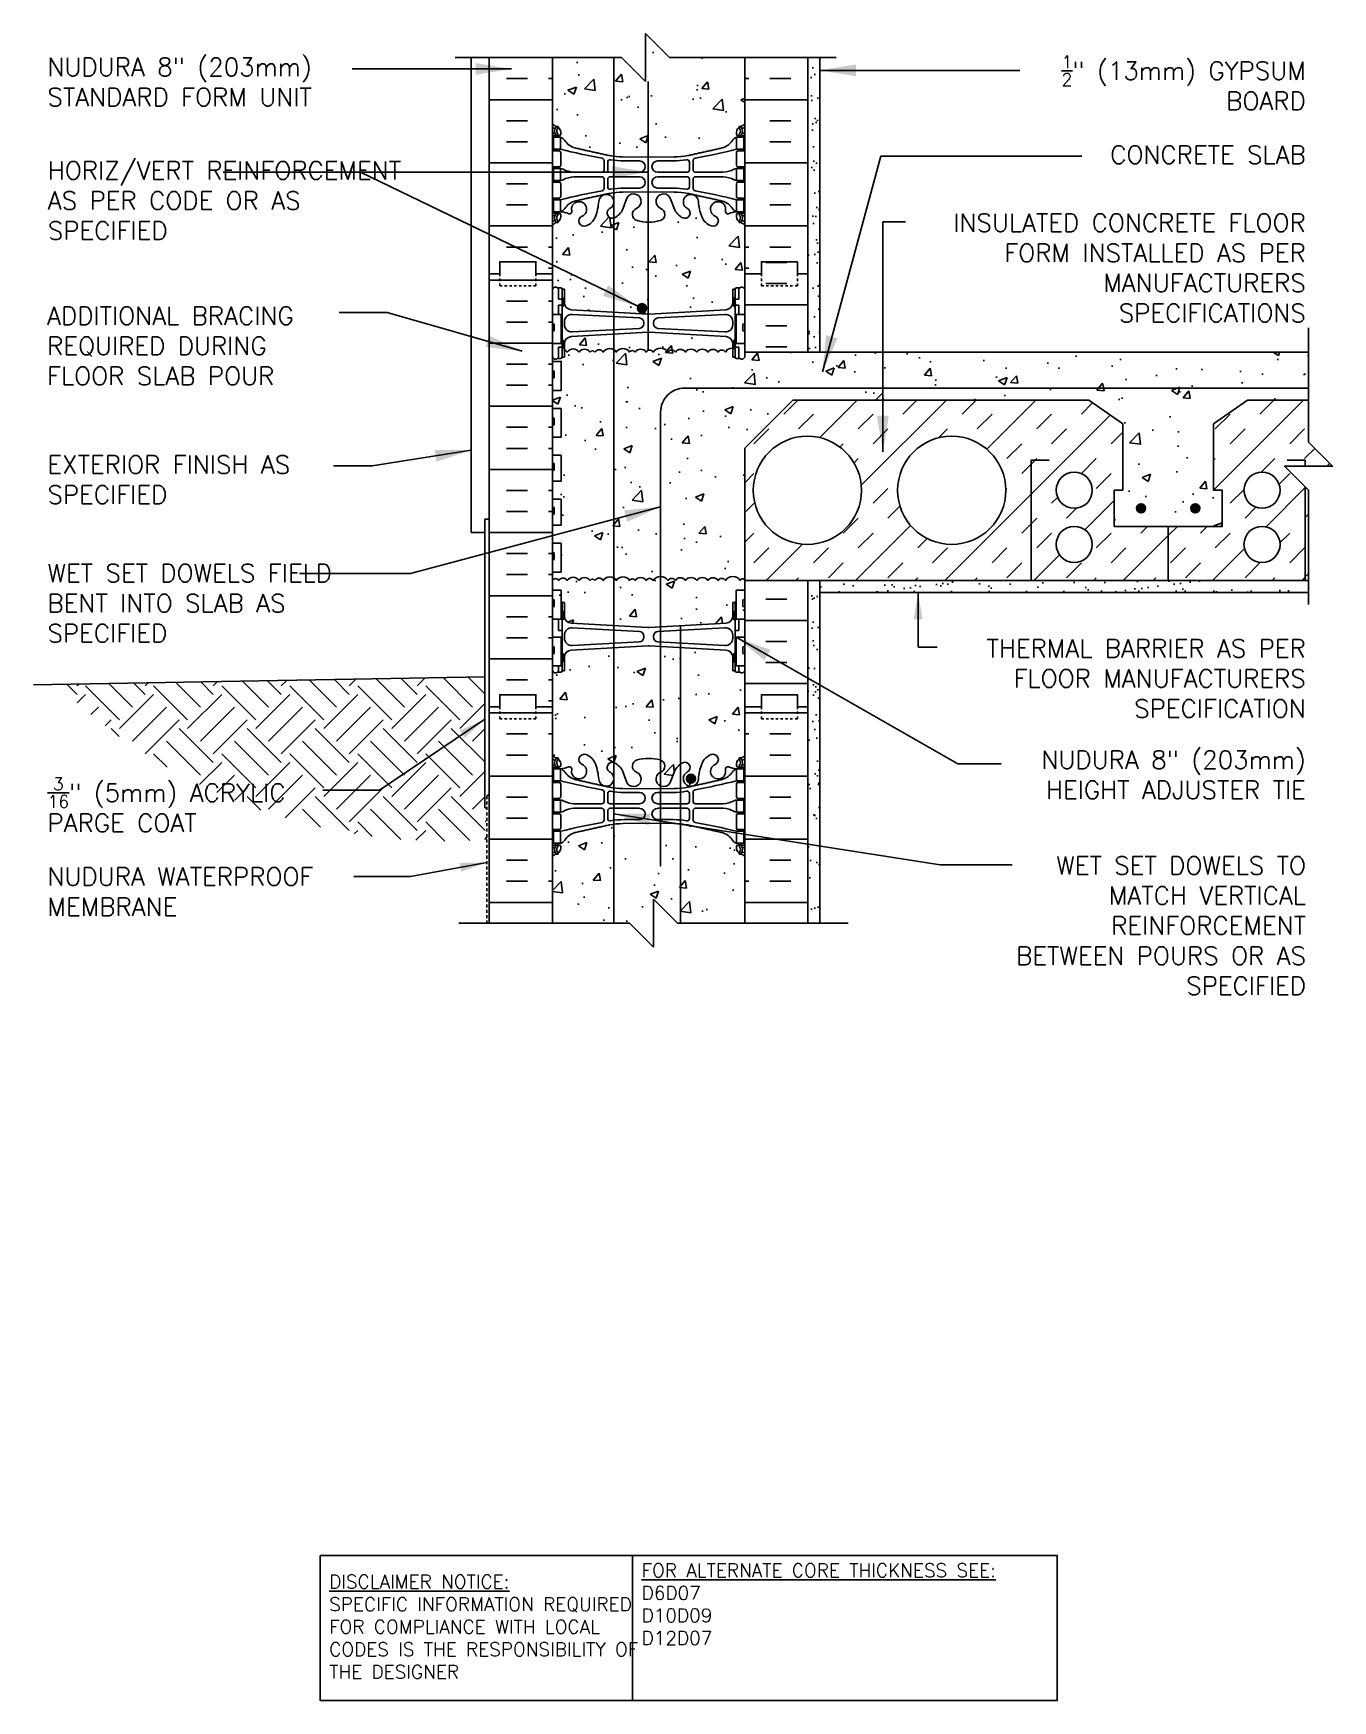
# Model space of a CAD drawing. Header units: inches. Extents: x 233.3 to 287.4, y 28.5 to 97.9.
import ezdxf

# ---------------------------------------------------------------- set-up
doc = ezdxf.new("R2010")
doc.units = ezdxf.units.IN
doc.header["$LTSCALE"] = 0.5
doc.header["$MEASUREMENT"] = 0
doc.linetypes.add('DASHED2', pattern=[0.375, 0.25, -0.125])
for name, color, linetype in [('HATCH', 12, 'Continuous'), ('line25', 2, 'Continuous'), ('LINE3', 3, 'Continuous'), ('LINE50', 5, 'Continuous'), ('LINE9', 9, 'Continuous'), ('TEXT', 4, 'Continuous'), ('Web_Edge', 9, 'Continuous')]:
    doc.layers.add(name, color=color, linetype=linetype)
doc.styles.add('DIM', font='romans.shx', dxfattribs={"width": 0.7})
doc.styles.add('ROMANS', font='romans.shx', dxfattribs={"height": 0.75})
doc.styles.get("Standard").update_dxf_attribs({"font": 'romans.shx', "height": 0.75})
doc.linetypes.add('STEEL', pattern='A,0.5,-0.2,["X",Standard,S=0.1,R=0,X=-0.1,Y=-0.05],-0.1', length=0.8)
doc.dimstyles.new('ext_12', dxfattribs={"dimscale": 12, "dimtxt": 0.09375, "dimasz": 0.09375, "dimexe": 0.09375, "dimexo": 0.0625, "dimgap": 0.0625, "dimtad": 1, "dimdec": 1, "dimzin": 3, "dimdsep": 46, "dimlunit": 4, "dimtxsty": 'DIM', "dimcen": 0.09, "dimdle": 0.09375, "dimclrt": 4, "dimadec": 0, "dimazin": 0, "dimtfac": 1, "dimtdec": 1, "dimtmove": 2, "dimatfit": 3, "dimfxl": 1, "dimfrac": 2, "dimtolj": 1, "dimtzin": 0, "dimarcsym": 0})
doc.dimstyles.new('ext_8', dxfattribs={"dimscale": 8, "dimtxt": 0.09375, "dimasz": 0.09375, "dimexe": 0.09375, "dimexo": 0.0625, "dimgap": 0.0625, "dimtad": 1, "dimdec": 1, "dimzin": 3, "dimdsep": 46, "dimlunit": 4, "dimtxsty": 'DIM', "dimcen": 0.09, "dimdle": 0.09375, "dimclrt": 4, "dimadec": 0, "dimazin": 0, "dimtfac": 1, "dimtdec": 1, "dimtmove": 2, "dimatfit": 3, "dimfxl": 1, "dimfrac": 2, "dimtolj": 1, "dimtzin": 0, "dimarcsym": 0})
pattern_1 = [(37.5, (67.7753, -57.7944), (-0.0314967, 0.963412), [0, -0.76, 0, -0.85, 0, -0.8125]), (7.5, (67.7753, -57.7944), (0.8848884, 1.411073), [0, -0.41, 0, -0.685, 0, -0.2625]), (327.5, (67.1603, -57.7944), (1.557071, 0.0028295), [0, -0.25, 0, -0.9, 0, -1.175]), (317.5, (67.1603, -57.7944), (1.503063, 0.438838), [0, -0.125, 0, -0.59, 0, -0.675])]
pattern_2 = [(50, (0, 0), (3.5863, -0.31376), [0.375, -4.125]), (355, (0, 0), (-0.693757, 3.76096), [0.3, -3.3]), (100.4514, (0.299, -0.026), (2.892544, 3.4472), [0.3187, -3.50571]), (46.1842, (0, 1), (5.336207, -0.827596), [0.5625, -6.1875]), (96.6356, (0.4447, 0.931), (4.67331, 4.87059), [0.47805, -5.25857]), (351.1842, (0, 1), (4.67331, 4.87059), [0.45, -4.95]), (21, (0.5, 0.75), (2.984535, -2.013094), [0.375, -4.125]), (326, (0.5, 0.75), (1.216577, 3.62575), [0.3, -3.3]), (71.4514, (0.7487, 0.5822), (4.20111, 1.612656), [0.3187, -3.50571]), (37.5, (0, 0), (0.0607993, 1.664469), [0, -3.26, 0, -3.35, 0, -3.3125]), (7.5, (0, 0), (1.315348, 1.972059), [0, -1.91, 0, -3.185, 0, -1.2625]), (327.5, (-1.115, 0), (2.669112, -0.1127744), [0, -1.25, 0, -3.9, 0, -5.175]), (317.5, (-1.615, 0), (2.91593, 0.500525), [0, -1.625, 0, -2.59, 0, -3.675])]

msp = doc.modelspace()

# ---------------------------------------------------------------- texts
at = {"layer": 'TEXT', "char_height": 0.75, "style": 'ROMANS'}
for s, insert, width, attachment_point in [('NUDURA 8" (203mm) STANDARD FORM UNIT', (233.913, 95.841), 13.9131, 4), ('\\A1; {\\H0.7x;\\S1/2;}" (13mm) GYPSUM BOARD', (286.235, 95.81), 12.17415, 6), ('\\A1;CONCRETE SLAB', (286.235, 92.818), 12.17415, 6), ('HORIZ/VERT REINFORCEMENT AS PER CODE OR AS SPECIFIED', (233.929, 90.913), 16.22436, 4), ('INSULATED CONCRETE FLOOR FORM INSTALLED AS PER MANUFACTURERS SPECIFICATIONS', (286.235, 88.113), 17.62644, 6), ('ADDITIONAL BRACING REQUIRED DURING FLOOR SLAB POUR', (233.899, 84.87), 12.17415, 4), ('EXTERIOR FINISH AS SPECIFIED', (233.915, 79.308), 13.18701, 4), ('WET SET DOWELS FIELD BENT INTO SLAB AS SPECIFIED', (233.915, 74.17), 13.18701, 4), ('THERMAL BARRIER AS PER FLOOR MANUFACTURERS SPECIFICATION', (286.235, 71.041), 17.24655, 6), ('NUDURA 8" (203mm) HEIGHT ADJUSTER TIE', (286.235, 67.034), 13.48003, 6), ('\\A1;{\\H0.7x;\\S3/16;}" (5mm) ACRYLIC PARGE COAT', (233.915, 65.787), 12.36492, 4), ('{\\H1x;NUDURA WATERPROOF MEMBRANE}', (233.915, 62.175), 13.69006, 4), ('WET SET DOWELS TO MATCH VERTICAL REINFORCEMENT BETWEEN POURS OR AS SPECIFIED', (286.243, 60.762), 13.18701, 6)]:
    msp.add_mtext(s, dxfattribs=dict(at, insert=insert, width=width, attachment_point=attachment_point))
at = {"layer": 'TEXT', "char_height": 0.5625, "attachment_point": 4}
for s, insert, width in [('{\\LFOR ALTERNATE CORE THICKNESS SEE:\\P}D6D07\\PD10D09\\PD12D07', (258.618, 32.548), 23.33295), ('{\\LDISCLAIMER NOTICE:}\\PSPECIFIC INFORMATION REQUIRED FOR COMPLIANCE WITH LOCAL CODES IS THE RESPONSIBILITY OF THE DESIGNER', (245.626, 31.608), 14.00235)]:
    msp.add_mtext(s, dxfattribs=dict(at, insert=insert, width=width))

# ---------------------------------------------------------------- hatches: boundary and pattern name
at = {"layer": 'HATCH'}
h = msp.add_hatch(dxfattribs=at)
h.set_pattern_fill('AR-CONC', color=256, scale=0.5)
h.set_pattern_definition(pattern_2)
h.paths.add_polyline_path([(262.908, 87.865), (262.908, 89.9, 0.088416), (262.762, 89.997), (262.672, 89.997), (262.672, 90.039, -0.249069), (262.562, 90.246), (262.562, 90.313, -0.414214), (262.625, 90.376), (262.672, 90.376), (262.672, 90.446), (262.567, 90.446, 0.085348), (262.238, 90.37, -0.669601), (262.105, 90.491, 2.087231), (261.671, 90.266, -1), (261.508, 89.857, -0.21345), (261.116, 90.247, -0.068226), (260.98, 90.874, 1.753171), (260.529, 90.578, -0.940793), (260.325, 90.195, -0.173075), (259.979, 90.561), (259.837, 90.948, 1.612474), (259.405, 90.589, -0.734872), (259.382, 90.077, -0.068475), (258.908, 90.015, -0.068475), (258.434, 90.077, -0.734872), (258.411, 90.589, 1.612474), (257.979, 90.948), (257.837, 90.561, -0.173075), (257.491, 90.195, -0.940793), (257.287, 90.578, 1.753171), (256.836, 90.874, -0.068226), (256.701, 90.247, -0.21345), (256.308, 89.857, -1), (256.145, 90.266, 2.087231), (255.711, 90.491, -0.669601), (255.578, 90.37, 0.085348), (255.249, 90.446), (255.144, 90.446), (255.144, 90.376), (255.192, 90.376, -0.414214), (255.254, 90.313), (255.254, 90.246, -0.249069), (255.144, 90.039), (255.144, 89.997), (255.054, 89.997, 0.088416), (254.908, 89.9), (254.908, 87.865), (254.908, 87.234), (254.988, 87.314), (255.078, 87.314), (255.108, 87.284), (255.258, 87.284, -0.414214), (255.308, 87.234), (255.408, 87.234), (255.408, 86.673, 0.390098), (255.683, 86.374), (258.891, 86.19, 0.020761), (258.908, 86.19, 0.020761), (258.925, 86.19), (262.133, 86.374, 0.390098), (262.408, 86.673), (262.408, 87.234), (262.508, 87.234, -0.414214), (262.558, 87.284), (262.708, 87.284), (262.738, 87.314), (262.828, 87.314), (262.908, 87.234)])
edge = h.paths.add_edge_path()
edge.add_line((262.562, 93.678), (262.562, 93.746))
edge.add_arc((262.812, 93.746), 0.25, 124.0558, 180, ccw=False)
edge.add_line((262.672, 93.953), (262.672, 93.995))
edge.add_line((262.672, 93.995), (262.762, 93.995))
edge.add_arc((262.562, 94.453), 0.5, 293.57818, 313.78911)
edge.add_line((262.908, 94.092), (262.908, 96.865))
edge.add_line((262.908, 96.865), (259.783, 96.865))
edge.add_line((259.783, 96.865), (258.783, 97.865))
edge.add_line((258.783, 97.865), (258.783, 95.865))
edge.add_line((258.783, 95.865), (257.783, 96.865))
edge.add_line((257.783, 96.865), (254.908, 96.865))
edge.add_line((254.908, 96.865), (254.908, 94.092))
edge.add_arc((255.254, 94.453), 0.5, 226.21089, 246.42182)
edge.add_line((255.054, 93.995), (255.144, 93.995))
edge.add_line((255.144, 93.995), (255.144, 93.953))
edge.add_arc((255.004, 93.746), 0.25, 0, 55.9442, ccw=False)
edge.add_line((255.254, 93.746), (255.254, 93.678))
edge.add_arc((255.192, 93.678), 0.0625, -90, 0, ccw=False)
edge.add_line((255.192, 93.616), (255.144, 93.616))
edge.add_line((255.144, 93.616), (255.144, 93.546))
edge.add_line((255.144, 93.546), (255.249, 93.546))
edge.add_arc((255.127, 93.203), 0.364, 34.97751, 70.33874, ccw=False)
edge.add_arc((256.05, 93.815), 0.743, 212.79192, 253.81071)
edge.add_spline(control_points=[(255.842, 93.101), (257.28, 92.78)], knot_values=[0, 0, 1, 1], degree=1, periodic=0)
edge.add_arc((257.836, 95.712), 2.984, 259.25462, 270.09947)
edge.add_line((257.841, 92.728), (258.908, 92.712))
edge.add_line((258.908, 92.712), (259.975, 92.728))
edge.add_arc((259.98, 95.712), 2.984, 269.90053, 280.74538)
edge.add_spline(control_points=[(260.536, 92.78), (261.974, 93.101)], knot_values=[0, 0, 1, 1], degree=1, periodic=0)
edge.add_arc((261.766, 93.815), 0.743, 286.18929, 327.20808)
edge.add_arc((262.689, 93.203), 0.364, 109.66126, 145.02249, ccw=False)
edge.add_line((262.567, 93.546), (262.672, 93.546))
edge.add_line((262.672, 93.546), (262.672, 93.616))
edge.add_line((262.672, 93.616), (262.625, 93.616))
edge.add_arc((262.625, 93.678), 0.0625, 180, 270, ccw=False)
h = msp.add_hatch(dxfattribs=at)
h.set_pattern_fill('AR-SAND', color=256, scale=0.5, style=0)
h.set_pattern_definition(pattern_1)
h.paths.add_polyline_path([(266.033, 96.865), (265.533, 96.865), (265.533, 87.865), (265.533, 84.615), (266.033, 84.615)])
h = msp.add_hatch(dxfattribs=at)
h.set_pattern_fill('INSUL', color=256, scale=7, style=0)
h.set_pattern_definition([(0, (-2671.2536, -327.144), (0, 2.625), []), (0, (-2671.2536, -326.269), (0, 2.625), [0.875, -0.875]), (0, (-2671.2536, -325.394), (0, 2.625), [0.875, -0.875])])
h.paths.add_polyline_path([(252.283, 69.865), (252.721, 69.865), (252.721, 70.365), (254.221, 70.365), (254.221, 69.865), (254.908, 69.865), (254.908, 87.865), (254.221, 87.865), (254.221, 88.365), (252.721, 88.365), (252.721, 87.865), (252.283, 87.865)])
h = msp.add_hatch(dxfattribs=at)
h.set_pattern_fill('INSUL', color=256, scale=7, style=0)
h.set_pattern_definition([(0, (67.7753, -57.7944), (0, 2.625), []), (0, (67.7753, -56.9194), (0, 2.625), [0.875, -0.875]), (0, (67.7753, -56.0444), (0, 2.625), [0.875, -0.875])])
h.paths.add_polyline_path([(265.533, 87.865), (265.096, 87.865), (265.096, 88.365), (263.596, 88.365), (263.596, 87.865), (262.908, 87.865), (262.908, 84.615), (265.533, 84.615)])
h.paths.add_polyline_path([(265.533, 75.115), (262.908, 75.115), (262.908, 69.865), (263.596, 69.865), (263.596, 70.365), (265.096, 70.365), (265.096, 69.865), (265.533, 69.865)])
h = msp.add_hatch(dxfattribs=at)
h.set_pattern_fill('AR-CONC', color=256, scale=0.5)
h.set_pattern_definition(pattern_2)
h.paths.add_polyline_path([(262.117, 85.255), (258.914, 85.438, 0.028618), (258.891, 85.438), (255.683, 85.254, 0.390098), (255.408, 84.955), (255.408, 84.7, -0.174031), (255.528, 84.615, -0.520567), (256.019, 84.615, -0.520567), (256.474, 84.615, -0.520567), (256.674, 84.615, -0.520567), (257.02, 84.615, -0.520567), (257.566, 84.615, -0.520567), (258.121, 84.615, -0.520567), (258.349, 84.615, -0.520567), (258.804, 84.615, -0.520567), (259.095, 84.615, -0.520567), (259.716, 84.615, -0.520567), (260.022, 84.615, -0.520567), (260.442, 84.615, -0.48966), (260.908, 84.615, -0.48966), (261.374, 84.615, -0.520567), (261.794, 84.615, -0.520567), (262.1, 84.615, -0.243111), (262.408, 84.777), (262.408, 84.955, 0.405043)])
h = msp.add_hatch(dxfattribs=at)
h.set_pattern_fill('AR-CONC', color=256, scale=0.5)
h.set_pattern_definition(pattern_2)
edge = h.paths.add_edge_path()
edge.add_arc((262.562, 63.278), 0.5, 46.21089, 66.42182)
edge.add_line((262.762, 63.736), (262.672, 63.736))
edge.add_line((262.672, 63.736), (262.672, 63.778))
edge.add_arc((262.812, 63.985), 0.25, 180, 235.9442, ccw=False)
edge.add_line((262.562, 63.985), (262.562, 64.052))
edge.add_arc((262.625, 64.052), 0.0625, 90, 180, ccw=False)
edge.add_line((262.625, 64.115), (262.672, 64.115))
edge.add_line((262.672, 64.115), (262.672, 64.185))
edge.add_line((262.672, 64.185), (262.567, 64.185))
edge.add_arc((262.689, 64.527), 0.364, 212.04242, 250.33874, ccw=False)
edge.add_arc((261.766, 63.916), 0.743, 34.22802, 73.81071)
edge.add_spline(control_points=[(261.974, 64.63), (260.536, 64.951)], knot_values=[0, 0, 1, 1], degree=1, periodic=0)
edge.add_arc((259.98, 62.019), 2.984, 79.25462, 90.09947)
edge.add_line((259.975, 65.003), (258.908, 65.019))
edge.add_line((258.908, 65.019), (257.841, 65.003))
edge.add_arc((257.836, 62.019), 2.984, 89.90053, 100.74538)
edge.add_spline(control_points=[(257.28, 64.951), (255.842, 64.63)], knot_values=[0, 0, 1, 1], degree=1, periodic=0)
edge.add_arc((256.05, 63.916), 0.743, 106.18929, 145.77198)
edge.add_arc((255.127, 64.527), 0.364, 289.66126, 327.95758, ccw=False)
edge.add_line((255.249, 64.185), (255.144, 64.185))
edge.add_line((255.144, 64.185), (255.144, 64.115))
edge.add_line((255.144, 64.115), (255.192, 64.115))
edge.add_arc((255.192, 64.052), 0.0625, 0, 90, ccw=False)
edge.add_line((255.254, 64.052), (255.254, 63.985))
edge.add_arc((255.004, 63.985), 0.25, 304.0558, 360, ccw=False)
edge.add_line((255.144, 63.778), (255.144, 63.736))
edge.add_line((255.144, 63.736), (255.054, 63.736))
edge.add_arc((255.254, 63.278), 0.5, 113.57818, 133.78911)
edge.add_line((254.908, 63.639), (254.908, 60.865))
edge.add_line((254.908, 60.865), (258.111, 60.865))
edge.add_line((258.111, 60.865), (259.111, 59.865))
edge.add_line((259.111, 59.865), (259.111, 61.865))
edge.add_line((259.111, 61.865), (260.111, 60.865))
edge.add_line((260.111, 60.865), (262.908, 60.865))
edge.add_line((262.908, 60.865), (262.908, 63.639))
h.paths.add_polyline_path([(262.908, 69.865), (262.908, 71.358), (262.828, 71.278), (262.738, 71.278), (262.708, 71.308), (262.558, 71.308, -0.414214), (262.508, 71.358), (262.408, 71.358), (262.408, 71.919, 0.405043), (262.117, 72.219), (258.914, 72.402, 0.028618), (258.891, 72.402), (255.683, 72.218, 0.390098), (255.408, 71.919), (255.408, 71.358), (255.308, 71.358, -0.414214), (255.258, 71.308), (255.108, 71.308), (255.078, 71.278), (254.988, 71.278), (254.908, 71.358), (254.908, 69.865), (254.908, 67.831, 0.088416), (255.054, 67.734), (255.144, 67.734), (255.144, 67.692, -0.249069), (255.254, 67.485), (255.254, 67.417, -0.414214), (255.192, 67.355), (255.144, 67.355), (255.144, 67.285), (255.249, 67.285, 0.085348), (255.578, 67.36, -0.669601), (255.711, 67.24, 2.087231), (256.145, 67.465, -1), (256.308, 67.873, -0.227838), (256.713, 67.449, -0.06598), (256.837, 66.84, 1.629604), (257.308, 67.141, -1.059167), (257.515, 67.523, -0.16372), (257.837, 67.17), (257.979, 66.783, 1.612474), (258.411, 67.142, -0.734872), (258.434, 67.653, -0.068475), (258.908, 67.715, -0.068475), (259.382, 67.653, -0.734872), (259.405, 67.142, 1.612474), (259.837, 66.783), (259.979, 67.17, -0.16372), (260.301, 67.523, -1.059167), (260.508, 67.141, 1.629604), (260.979, 66.84, -0.06598), (261.103, 67.449, -0.227838), (261.508, 67.873, -1), (261.671, 67.465, 2.087231), (262.105, 67.24, -0.669601), (262.238, 67.36, 0.085348), (262.567, 67.285), (262.672, 67.285), (262.672, 67.355), (262.625, 67.355, -0.414214), (262.562, 67.417), (262.562, 67.485, -0.249069), (262.672, 67.692), (262.672, 67.734), (262.762, 67.734, 0.088416), (262.908, 67.831)])
h.paths.add_polyline_path([(262.908, 80.615), (264.908, 82.615), (277.217, 82.615), (278.621, 81.625), (278.621, 78.865), (278.261, 78.865), (278.261, 77.365), (280.511, 77.365), (282.761, 77.365), (282.761, 78.865), (282.394, 78.865), (282.401, 78.873), (282.401, 81.625), (283.805, 82.615), (286.35, 82.615), (286.35, 84.615), (262.908, 84.615), (262.908, 84.394), (262.828, 84.314), (262.738, 84.314), (262.708, 84.344), (262.558, 84.344, -0.414214), (262.508, 84.394), (262.408, 84.394), (262.408, 84.777, 0.243111), (262.1, 84.615, 0.520567), (261.794, 84.615, 0.520567), (261.374, 84.615, 0.48966), (260.908, 84.615, 0.48966), (260.442, 84.615, 0.520567), (260.022, 84.615, 0.520567), (259.716, 84.615, 0.520567), (259.095, 84.615, 0.520567), (258.804, 84.615, 0.520567), (258.349, 84.615, 0.520567), (258.121, 84.615, 0.520567), (257.566, 84.615, 0.520567), (257.02, 84.615, 0.520567), (256.674, 84.615, 0.520567), (256.474, 84.615, 0.520567), (256.019, 84.615, 0.520567), (255.528, 84.615, 0.174031), (255.408, 84.7), (255.408, 84.394), (255.308, 84.394, -0.414214), (255.258, 84.344), (255.108, 84.344), (255.078, 84.314), (254.988, 84.314), (254.908, 84.394), (254.908, 84.22), (255.273, 84.22), (255.273, 83.02), (254.908, 83.02), (254.908, 82.27), (255.273, 82.27), (255.273, 81.07), (254.908, 81.07), (254.908, 80.32), (255.273, 80.32), (255.273, 79.24), (254.908, 79.24), (254.908, 78.49), (255.273, 78.49), (255.273, 77.41), (254.908, 77.41), (254.908, 76.66), (255.273, 76.66), (255.273, 75.46), (254.908, 75.46), (254.908, 75.122, -0.540212), (255.173, 75.12, -0.520567), (255.528, 75.12, -0.520567), (256.019, 75.12, -0.520567), (256.474, 75.12, -0.520567), (256.674, 75.12, -0.520567), (257.02, 75.12, -0.520567), (257.566, 75.12, -0.520567), (258.121, 75.12, -0.520567), (258.349, 75.12, -0.520567), (258.804, 75.12, -0.520567), (259.095, 75.12, -0.520567), (259.716, 75.12, -0.520567), (260.022, 75.12, -0.520567), (260.442, 75.12, -0.48966), (260.908, 75.12, -0.48966), (261.374, 75.12, -0.520567), (261.794, 75.12, -0.520567), (262.1, 75.12, -0.520567), (262.721, 75.12, -0.715411), (262.908, 75.115)])
h.paths.add_polyline_path([(255.699, 73.337, -0.405043), (255.408, 73.637), (255.358, 73.478), (255.273, 73.478), (255.273, 73.51), (254.908, 73.51), (254.908, 75.122, -0.540212), (255.173, 75.12, -0.520567), (255.528, 75.12, -0.520567), (256.019, 75.12, -0.520567), (256.474, 75.12, -0.520567), (256.674, 75.12, -0.520567), (257.02, 75.12, -0.520567), (257.566, 75.12, -0.520567), (258.121, 75.12, -0.520567), (258.349, 75.12, -0.520567), (258.804, 75.12, -0.520567), (259.095, 75.12, -0.520567), (259.716, 75.12, -0.520567), (260.022, 75.12, -0.520567), (260.442, 75.12, -0.48966), (260.908, 75.12, -0.48966), (261.374, 75.12, -0.520567), (261.794, 75.12, -0.520567), (262.1, 75.12, -0.520567), (262.721, 75.12, -0.715411), (262.908, 75.115), (262.908, 73.51), (262.508, 73.51), (262.508, 73.478), (262.458, 73.478), (262.408, 73.637, -0.390098), (262.133, 73.338), (258.908, 73.153)])
h.paths.add_polyline_path([(254.988, 74.06, -0.414214), (254.948, 74.02, -0.414214), (254.908, 74.06), (254.908, 74.28, -0.414214), (254.948, 74.32, -0.414214), (254.988, 74.28)], flags=16)
h = msp.add_hatch(dxfattribs=at)
h.set_pattern_fill('AR-SAND', color=256, scale=0.5, style=0)
h.set_pattern_definition(pattern_1)
h.paths.add_polyline_path([(266.033, 75.115), (265.533, 75.115), (265.533, 69.865), (265.533, 60.865), (266.033, 60.865)])
h = msp.add_hatch(dxfattribs=at)
h.set_pattern_fill('AR-SAND', color=256, scale=0.5, style=0)
h.set_pattern_definition([(37.5, (62.9719, 0.9771), (-0.0314967, 0.963412), [0, -0.76, 0, -0.85, 0, -0.8125]), (7.5, (62.9719, 0.9771), (0.8848884, 1.411073), [0, -0.41, 0, -0.685, 0, -0.2625]), (327.5, (62.3569, 0.9771), (1.557071, 0.0028295), [0, -0.25, 0, -0.9, 0, -1.175]), (317.5, (62.3569, 0.9771), (1.503063, 0.438838), [0, -0.125, 0, -0.59, 0, -0.675])])
h.paths.add_polyline_path([(266.033, 75.115), (266.033, 74.615), (286.35, 74.615), (286.35, 75.115), (280.511, 75.115)])
h = msp.add_hatch(dxfattribs=at)
h.set_pattern_fill('EARTH', color=256, scale=8, angle=45, style=0)
h.set_pattern_definition([(45, (62.6109, -59.3764), (2e-16, 2.828427), [2, -2]), (45, (62.0806, -58.846), (2e-16, 2.828427), [2, -2]), (45, (61.5502, -58.3157), (2e-16, 2.828427), [2, -2]), (135, (61.5502, -57.9622), (-2.828427, 4e-16), [2, -2]), (135, (62.0806, -57.4319), (-2.828427, 4e-16), [2, -2]), (135, (62.6109, -56.9015), (-2.828427, 4e-16), [2, -2])])
h.paths.add_polyline_path([(252.096, 71.106), (234.309, 70.795, 0.215358), (252.189, 64.352), (252.189, 65.665), (252.096, 65.665)])
h.paths.add_polyline_path([(233.727, 64.487), (245.131, 64.487), (245.131, 67.087), (233.727, 67.087)], flags=9)
at = {"layer": 'LINE3'}
for points in [[(258.821, 86.437, 1), (258.446, 86.437, 1)], [(279.574, 78.115, 1), (279.199, 78.115, 1)], [(281.824, 78.115, 1), (281.449, 78.115, 1)], [(260.854, 66.871, 1), (260.479, 66.871, 1)]]:
    msp.add_hatch(color=256, dxfattribs=at).paths.add_polyline_path(points)

# ---------------------------------------------------------------- linework, layer by layer
msp.add_line((252.096, 77.665), (252.096, 77.665))
at = {"layer": 'HATCH'}
for p, q in [((252.996, 96.856), (253.871, 96.856)), ((254.746, 96.856), (254.908, 96.856)), ((263.07, 96.856), (262.908, 96.856)), ((264.82, 96.856), (263.945, 96.856)), ((252.996, 95.981), (253.871, 95.981)), ((254.746, 95.981), (254.908, 95.981)), ((263.07, 95.981), (262.908, 95.981)), ((264.82, 95.981), (263.945, 95.981)), ((252.283, 95.106), (254.908, 95.106)), ((265.533, 95.106), (262.908, 95.106)), ((252.996, 94.231), (253.871, 94.231)), ((264.82, 94.231), (263.945, 94.231)), ((252.996, 93.356), (253.871, 93.356)), ((264.82, 93.356), (263.945, 93.356)), ((252.283, 92.481), (254.908, 92.481)), ((265.533, 92.481), (262.908, 92.481)), ((252.996, 91.606), (253.871, 91.606)), ((264.82, 91.606), (263.945, 91.606)), ((252.996, 90.731), (253.871, 90.731)), ((264.82, 90.731), (263.945, 90.731)), ((252.283, 89.856), (254.908, 89.856)), ((265.533, 89.856), (262.908, 89.856)), ((252.996, 88.981), (253.871, 88.981)), ((254.746, 88.981), (254.908, 88.981)), ((263.07, 88.981), (262.908, 88.981)), ((264.82, 88.981), (263.945, 88.981)), ((254.746, 88.106), (254.908, 88.106)), ((263.07, 88.106), (262.908, 88.106)), ((264.528, 82.036), (265.107, 82.615)), ((266.023, 81.056), (267.582, 82.615)), ((267.752, 79.073), (271.294, 82.615)), ((269.477, 82.036), (270.057, 82.615)), ((271.952, 82.036), (272.532, 82.615)), ((272.97, 80.579), (275.007, 82.615)), ((276.902, 82.036), (277.372, 82.506)), ((282.401, 78.873), (286.144, 82.615)), ((284.327, 82.036), (284.906, 82.615)), ((265.146, 81.417), (265.765, 82.036)), ((267.621, 81.417), (268.24, 82.036)), ((271.219, 75.115), (278.098, 81.994)), ((272.571, 81.417), (273.19, 82.036)), ((275.046, 81.417), (275.665, 82.036)), ((282.471, 81.417), (283.089, 82.036)), ((263.29, 80.799), (263.909, 81.417)), ((268.24, 80.799), (268.859, 81.417)), ((270.964, 81.048), (271.334, 81.417)), ((275.665, 80.799), (276.283, 81.417)), ((278.14, 80.799), (278.621, 81.28)), ((283.089, 80.799), (283.708, 81.417)), ((285.564, 80.799), (286.183, 81.417)), ((266.866, 80.662), (267.003, 80.799)), ((273.809, 80.18), (274.427, 80.799)), ((286.183, 80.18), (286.609, 80.606)), ((267.45, 80.008), (267.621, 80.18)), ((274.427, 79.561), (275.046, 80.18)), ((276.902, 79.561), (277.521, 80.18)), ((282.401, 80.111), (282.471, 80.18)), ((284.38, 79.615), (284.945, 80.18)), ((287.106, 79.865), (287.228, 79.988)), ((262.908, 79.179), (263.29, 79.561)), ((277.521, 78.942), (278.14, 79.561)), ((285.121, 79.118), (285.564, 79.561)), ((262.908, 77.941), (263.32, 78.354)), ((268.24, 78.324), (268.859, 78.942)), ((273.761, 78.895), (273.809, 78.942)), ((275.665, 78.324), (275.917, 78.576)), ((277.043, 77.227), (278.261, 78.445)), ((283.089, 78.324), (283.665, 78.899)), ((284.586, 77.345), (286.228, 78.988)), ((267.003, 77.086), (267.621, 77.705)), ((268.859, 77.705), (269.36, 78.206)), ((274.427, 77.086), (275.046, 77.705)), ((276.283, 77.705), (276.699, 78.121)), ((279.254, 78.254), (279.254, 78.254)), ((283.708, 77.705), (284.162, 78.159)), ((286.183, 77.705), (286.35, 77.873)), ((262.908, 76.704), (263.29, 77.086)), ((267.507, 75.115), (269.798, 77.407)), ((267.621, 76.467), (268.24, 77.086)), ((275.046, 76.467), (275.665, 77.086)), ((277.521, 76.467), (278.14, 77.086)), ((278.644, 75.115), (280.511, 76.983)), ((279.377, 77.086), (279.656, 77.365)), ((280.511, 76.983), (280.894, 77.365)), ((281.852, 77.086), (282.131, 77.365)), ((282.471, 76.467), (283.089, 77.086)), ((285.161, 76.683), (285.564, 77.086)), ((262.908, 76.527), (262.937, 76.556)), ((263.29, 75.849), (263.909, 76.467)), ((263.794, 75.115), (265.304, 76.625)), ((265.765, 75.849), (266.384, 76.467)), ((270.096, 76.467), (270.49, 76.861)), ((270.715, 75.849), (271.334, 76.467)), ((273.19, 75.849), (273.809, 76.467)), ((278.14, 75.849), (278.758, 76.467)), ((280.614, 75.849), (281.233, 76.467)), ((282.356, 75.115), (283.684, 76.444)), ((285.564, 75.849), (286.183, 76.467)), ((266.384, 75.23), (267.003, 75.849)), ((268.859, 75.23), (269.477, 75.849)), ((273.809, 75.23), (274.427, 75.849)), ((274.931, 75.115), (275.997, 76.181)), ((276.283, 75.23), (276.902, 75.849)), ((281.233, 75.23), (281.852, 75.849)), ((283.708, 75.23), (284.327, 75.849)), ((265.032, 75.115), (265.146, 75.23)), ((269.982, 75.115), (270.096, 75.23)), ((272.456, 75.115), (272.571, 75.23)), ((277.406, 75.115), (277.521, 75.23)), ((279.881, 75.115), (279.996, 75.23)), ((284.831, 75.115), (284.945, 75.23)), ((286.068, 75.115), (286.35, 75.398)), ((252.283, 69.606), (254.908, 69.606)), ((265.533, 69.606), (262.908, 69.606)), ((252.996, 68.731), (253.871, 68.731)), ((254.746, 68.731), (254.908, 68.731)), ((263.07, 68.731), (262.908, 68.731)), ((264.82, 68.731), (263.945, 68.731)), ((252.996, 67.856), (253.871, 67.856)), ((264.82, 67.856), (263.945, 67.856)), ((252.283, 66.981), (254.908, 66.981)), ((265.533, 66.981), (262.908, 66.981)), ((252.996, 66.106), (253.871, 66.106)), ((264.82, 66.106), (263.945, 66.106)), ((252.996, 65.231), (253.871, 65.231)), ((264.82, 65.231), (263.945, 65.231)), ((252.283, 64.356), (254.908, 64.356)), ((265.533, 64.356), (262.908, 64.356)), ((252.996, 63.481), (253.871, 63.481)), ((264.82, 63.481), (263.945, 63.481)), ((252.996, 62.606), (253.871, 62.606)), ((254.746, 62.606), (254.908, 62.606)), ((263.07, 62.606), (262.908, 62.606)), ((264.82, 62.606), (263.945, 62.606)), ((252.283, 61.731), (254.908, 61.731)), ((265.533, 61.731), (262.908, 61.731))]:
    msp.add_line(p, q, dxfattribs=at)
for points in [[(260.908, 84.615, 0.48966), (260.442, 84.615, 0.520567), (260.022, 84.615, 0.520567), (259.716, 84.615, 0.520567), (259.095, 84.615, 0.520567), (258.804, 84.615, 0.520567), (258.349, 84.615, 0.520567), (258.121, 84.615, 0.520567), (257.566, 84.615, 0.520567), (257.02, 84.615, 0.520567), (256.674, 84.615, 0.520567), (256.474, 84.615, 0.520567), (256.019, 84.615, 0.520567), (255.528, 84.615, 0.206397), (255.382, 84.705, 0.206397)], [(260.908, 84.615, -0.48966), (261.374, 84.615, -0.520567), (261.794, 84.615, -0.520567), (262.1, 84.615, -0.224697), (262.382, 84.776, -0.224697)], [(260.908, 75.12, 0.48966), (260.442, 75.12, 0.520567), (260.022, 75.12, 0.520567), (259.716, 75.12, 0.520567), (259.095, 75.12, 0.520567), (258.804, 75.12, 0.520567), (258.349, 75.12, 0.520567), (258.121, 75.12, 0.520567), (257.566, 75.12, 0.520567), (257.02, 75.12, 0.520567), (256.674, 75.12, 0.520567), (256.474, 75.12, 0.520567), (256.019, 75.12, 0.520567), (255.528, 75.12, 0.520567), (255.173, 75.12, 0.540212), (254.908, 75.122)], [(260.908, 75.12, -0.48966), (261.374, 75.12, -0.520567), (261.794, 75.12, -0.520567), (262.1, 75.12, -0.520567), (262.721, 75.12, -0.715411), (262.908, 75.115, -0.307914)]]:
    msp.add_lwpolyline(points, format="xyb", dxfattribs=at)
at = {"layer": 'line25'}
for p, q in [((254.908, 96.865), (254.908, 87.865)), ((262.908, 87.865), (262.908, 96.865)), ((254.908, 87.865), (254.908, 69.865)), ((262.908, 87.865), (262.908, 84.615)), ((254.908, 86.17), (255.273, 86.17)), ((255.273, 84.97), (255.273, 86.17)), ((262.908, 86.17), (262.543, 86.17)), ((262.543, 84.97), (262.543, 86.17)), ((254.908, 84.97), (255.273, 84.97)), ((262.908, 84.97), (262.543, 84.97)), ((262.908, 84.615), (286.35, 84.615)), ((254.934, 84.22), (255.299, 84.22)), ((255.273, 83.02), (255.273, 84.22)), ((254.908, 83.02), (255.273, 83.02)), ((262.908, 80.615), (264.908, 82.615)), ((264.908, 82.615), (277.217, 82.615)), ((277.217, 82.615), (278.621, 81.625)), ((254.908, 82.27), (255.273, 82.27)), ((255.273, 81.07), (255.273, 82.27)), ((278.621, 81.625), (278.621, 78.865)), ((254.908, 81.07), (255.273, 81.07)), ((262.908, 69.865), (262.908, 80.615)), ((254.908, 80.32), (255.273, 80.32)), ((255.273, 80.32), (255.273, 79.24)), ((254.908, 79.24), (255.273, 79.24)), ((254.908, 78.49), (255.273, 78.49)), ((255.273, 77.41), (255.273, 78.49)), ((278.621, 78.865), (278.261, 78.865)), ((278.261, 78.865), (278.261, 77.365)), ((254.908, 77.41), (255.273, 77.41)), ((278.261, 77.365), (280.511, 77.365)), ((280.511, 77.365), (280.511, 75.115)), ((254.908, 76.66), (255.273, 76.66)), ((255.273, 76.66), (255.273, 75.46)), ((254.908, 75.46), (255.273, 75.46)), ((280.511, 75.115), (262.908, 75.115)), ((254.908, 74.71), (255.273, 74.71)), ((255.273, 74.71), (255.273, 73.51)), ((262.543, 74.71), (262.543, 73.51)), ((262.908, 74.71), (262.543, 74.71)), ((254.908, 73.51), (255.273, 73.51)), ((262.908, 73.51), (262.543, 73.51)), ((254.908, 72.76), (255.273, 72.76)), ((255.273, 72.76), (255.273, 71.56)), ((262.908, 72.76), (262.543, 72.76)), ((262.543, 72.76), (262.543, 71.56)), ((254.908, 71.56), (255.273, 71.56)), ((262.908, 71.56), (262.543, 71.56)), ((254.908, 69.865), (254.908, 60.865)), ((262.908, 60.865), (262.908, 69.865))]:
    msp.add_line(p, q, dxfattribs=at)
msp.add_lwpolyline([(286.35, 82.615), (283.805, 82.615), (282.401, 81.625), (282.401, 78.865), (282.761, 78.865), (282.761, 77.365), (280.511, 77.365), (280.511, 75.115), (286.35, 75.115)], dxfattribs=at)
at = {"layer": 'LINE3'}
for p, q in [((257.463, 96.865), (257.463, 60.865)), ((258.896, 95.865), (258.896, 84.683)), ((260.238, 73.213), (260.238, 60.865))]:
    msp.add_line(p, q, dxfattribs=at)
at = {"layer": 'LINE3', "linetype": 'STEEL'}
msp.add_line((286.35, 83.115), (264.908, 83.115), dxfattribs=at)
at = {"layer": 'LINE3'}
msp.add_lwpolyline([(264.908, 83.115), (260.408, 83.115, 0.414214), (259.408, 82.115), (259.408, 63.241), (259.408, 63.241)], format="xyb", dxfattribs=at)
for centre in [(258.633, 86.437), (279.386, 78.115), (281.636, 78.115), (260.667, 66.871)]:
    msp.add_circle(centre, 0.188, dxfattribs=at)
at = {"layer": 'LINE50'}
for p, q in [((252.283, 87.865), (252.283, 96.865)), ((265.533, 87.865), (265.533, 96.865)), ((252.283, 69.865), (252.283, 87.865)), ((265.533, 84.615), (265.533, 87.865)), ((265.533, 69.865), (265.533, 75.115)), ((233.327, 70.778), (252.096, 71.106)), ((252.283, 60.865), (252.283, 69.865)), ((265.533, 60.865), (265.533, 69.865))]:
    msp.add_line(p, q, dxfattribs=at)
for points in [[(252.283, 87.865), (252.721, 87.865), (252.721, 88.365), (254.221, 88.365), (254.221, 87.865), (254.908, 87.865)], [(254.908, 87.865), (254.221, 87.865), (254.221, 88.365), (252.721, 88.365), (252.721, 87.865), (252.283, 87.865)], [(265.533, 87.865), (265.096, 87.865), (265.096, 88.365), (263.596, 88.365), (263.596, 87.865), (262.908, 87.865)], [(262.908, 87.865), (263.596, 87.865), (263.596, 88.365), (265.096, 88.365), (265.096, 87.865), (265.533, 87.865)], [(254.908, 69.865), (254.221, 69.865), (254.221, 70.365), (252.721, 70.365), (252.721, 69.865), (252.283, 69.865)], [(252.283, 69.865), (252.721, 69.865), (252.721, 70.365), (254.221, 70.365), (254.221, 69.865), (254.908, 69.865)], [(262.908, 69.865), (263.596, 69.865), (263.596, 70.365), (265.096, 70.365), (265.096, 69.865), (265.533, 69.865)], [(265.533, 69.865), (265.096, 69.865), (265.096, 70.365), (263.596, 70.365), (263.596, 69.865), (262.908, 69.865)]]:
    msp.add_lwpolyline(points, dxfattribs=at)
at = {"layer": 'LINE9'}
for p, q in [((258.783, 95.865), (258.783, 97.865)), ((258.783, 97.865), (259.783, 96.865)), ((250.864, 96.865), (257.783, 96.865)), ((251.533, 96.865), (251.533, 77.106)), ((257.783, 96.865), (258.783, 95.865)), ((266.702, 96.865), (259.783, 96.865)), ((266.033, 96.865), (266.033, 84.615)), ((254.908, 87.234), (254.988, 87.314)), ((254.908, 84.394), (254.908, 87.234)), ((254.988, 87.314), (255.078, 87.314)), ((255.158, 87.234), (255.078, 87.314)), ((255.108, 87.284), (255.258, 87.284)), ((255.158, 87.284), (255.258, 87.284)), ((255.158, 87.234), (255.158, 86.814)), ((255.308, 87.234), (255.408, 87.234)), ((255.308, 84.394), (255.308, 87.234)), ((255.308, 87.214), (255.308, 87.214)), ((255.308, 86.864), (255.358, 86.864)), ((255.358, 86.864), (255.358, 86.514)), ((255.408, 87.234), (255.408, 86.673)), ((262.408, 87.234), (262.408, 86.673)), ((262.508, 87.234), (262.408, 87.234)), ((262.508, 86.864), (262.458, 86.864)), ((262.458, 86.864), (262.458, 86.514)), ((262.508, 84.394), (262.508, 87.234)), ((262.508, 87.214), (262.508, 87.214)), ((262.658, 87.284), (262.558, 87.284)), ((262.708, 87.284), (262.558, 87.284)), ((262.658, 87.234), (262.738, 87.314)), ((262.658, 87.234), (262.658, 86.814)), ((262.828, 87.314), (262.738, 87.314)), ((262.908, 87.234), (262.828, 87.314)), ((262.908, 84.394), (262.908, 87.234)), ((255.158, 86.564), (255.158, 86.17)), ((255.308, 86.514), (255.358, 86.514)), ((258.891, 86.19), (255.683, 86.374)), ((258.525, 86.031), (255.733, 86.18)), ((258.925, 86.19), (262.133, 86.374)), ((259.291, 86.031), (262.083, 86.18)), ((262.508, 86.514), (262.458, 86.514)), ((262.658, 86.564), (262.658, 86.17)), ((254.908, 85.74), (254.908, 85.52)), ((254.908, 85.685), (254.908, 85.685)), ((254.908, 85.575), (254.908, 85.575)), ((254.948, 85.78), (254.948, 85.78)), ((254.948, 85.48), (254.948, 85.48)), ((254.988, 85.74), (254.988, 85.52)), ((255.408, 85.747), (255.408, 85.881)), ((258.891, 85.438), (255.683, 85.254)), ((258.525, 85.597), (255.733, 85.448)), ((258.708, 85.832), (258.708, 85.796)), ((258.925, 85.438), (262.133, 85.254)), ((259.108, 85.832), (259.108, 85.796)), ((259.291, 85.597), (262.083, 85.448)), ((262.408, 85.747), (262.408, 85.881)), ((262.828, 85.74), (262.828, 85.52)), ((262.828, 85.685), (262.828, 85.685)), ((262.828, 85.575), (262.828, 85.575)), ((262.868, 85.78), (262.868, 85.78)), ((262.868, 85.48), (262.868, 85.48)), ((262.908, 85.74), (262.908, 85.52)), ((255.158, 84.814), (255.158, 84.394)), ((255.308, 85.114), (255.358, 85.114)), ((255.308, 84.764), (255.358, 84.764)), ((255.358, 85.114), (255.358, 84.764)), ((255.408, 84.955), (255.408, 84.394)), ((262.408, 84.955), (262.408, 84.394)), ((262.458, 85.114), (262.458, 84.764)), ((262.508, 85.114), (262.458, 85.114)), ((262.508, 84.764), (262.458, 84.764)), ((262.658, 84.814), (262.658, 84.394)), ((254.908, 84.394), (254.988, 84.314)), ((254.988, 84.314), (255.078, 84.314)), ((255.158, 84.394), (255.078, 84.314)), ((255.108, 84.344), (255.258, 84.344)), ((255.158, 84.344), (255.258, 84.344)), ((255.308, 84.394), (255.408, 84.394)), ((262.508, 84.394), (262.408, 84.394)), ((262.708, 84.344), (262.558, 84.344)), ((262.658, 84.344), (262.558, 84.344)), ((262.658, 84.394), (262.738, 84.314)), ((262.828, 84.314), (262.738, 84.314)), ((262.908, 84.394), (262.828, 84.314)), ((254.908, 83.79), (254.908, 83.57)), ((254.908, 83.735), (254.908, 83.735)), ((254.908, 83.625), (254.908, 83.625)), ((254.948, 83.83), (254.948, 83.83)), ((254.948, 83.53), (254.948, 83.53)), ((254.988, 83.79), (254.988, 83.57)), ((254.908, 81.84), (254.908, 81.62)), ((254.948, 81.88), (254.948, 81.88)), ((254.988, 81.84), (254.988, 81.62)), ((254.908, 81.785), (254.908, 81.785)), ((254.908, 81.675), (254.908, 81.675)), ((254.948, 81.58), (254.948, 81.58)), ((254.908, 79.95), (254.908, 79.73)), ((254.908, 79.895), (254.908, 79.895)), ((254.908, 79.785), (254.908, 79.785)), ((254.948, 79.99), (254.948, 79.99)), ((254.988, 79.95), (254.988, 79.73)), ((254.948, 79.69), (254.948, 79.69)), ((252.096, 65.665), (252.096, 77.665)), ((252.096, 77.665), (252.283, 77.665)), ((254.908, 78.12), (254.908, 77.9)), ((254.908, 78.065), (254.908, 78.065)), ((254.908, 77.955), (254.908, 77.955)), ((254.948, 78.16), (254.948, 78.16)), ((254.948, 77.86), (254.948, 77.86)), ((254.988, 78.12), (254.988, 77.9)), ((252.096, 77.106), (251.533, 77.106)), ((254.948, 76.27), (254.948, 76.27)), ((254.908, 76.23), (254.908, 76.01)), ((254.908, 76.175), (254.908, 76.175)), ((254.908, 76.065), (254.908, 76.065)), ((254.948, 75.97), (254.948, 75.97)), ((254.988, 76.23), (254.988, 76.01)), ((266.033, 60.865), (266.033, 75.115)), ((254.908, 74.28), (254.908, 74.06)), ((254.908, 74.225), (254.908, 74.225)), ((254.948, 74.32), (254.948, 74.32)), ((254.988, 74.28), (254.988, 74.06)), ((255.308, 74.198), (255.408, 74.198)), ((255.308, 71.358), (255.308, 74.198)), ((255.408, 74.198), (255.408, 73.637)), ((262.408, 74.198), (262.408, 73.637)), ((262.508, 74.198), (262.408, 74.198)), ((262.508, 71.358), (262.508, 74.198)), ((262.828, 74.28), (262.828, 74.06)), ((262.828, 74.225), (262.828, 74.225)), ((262.868, 74.32), (262.868, 74.32)), ((262.908, 74.28), (262.908, 74.06)), ((286.35, 74.615), (266.033, 74.615)), ((254.908, 74.115), (254.908, 74.115)), ((254.948, 74.02), (254.948, 74.02)), ((255.158, 73.51), (255.158, 73.028)), ((255.308, 74.178), (255.308, 74.178)), ((255.308, 73.828), (255.358, 73.828)), ((255.358, 73.828), (255.358, 73.478)), ((262.508, 73.828), (262.458, 73.828)), ((262.458, 73.828), (262.458, 73.478)), ((262.508, 74.178), (262.508, 74.178)), ((262.658, 73.51), (262.658, 73.028)), ((262.828, 74.115), (262.828, 74.115)), ((262.868, 74.02), (262.868, 74.02)), ((255.308, 73.478), (255.358, 73.478)), ((255.408, 72.711), (255.408, 72.845)), ((258.891, 73.154), (255.683, 73.338)), ((258.525, 72.995), (255.733, 73.144)), ((258.925, 73.154), (262.133, 73.338)), ((259.291, 72.995), (262.083, 73.144)), ((262.408, 72.711), (262.408, 72.845)), ((262.508, 73.478), (262.458, 73.478)), ((254.908, 72.33), (254.908, 72.11)), ((254.908, 72.275), (254.908, 72.275)), ((254.908, 72.165), (254.908, 72.165)), ((254.948, 72.37), (254.948, 72.37)), ((254.988, 72.33), (254.988, 72.11)), ((258.891, 72.402), (255.683, 72.218)), ((258.525, 72.561), (255.733, 72.412)), ((258.708, 72.796), (258.708, 72.76)), ((258.925, 72.402), (262.133, 72.218)), ((259.108, 72.796), (259.108, 72.76)), ((259.291, 72.561), (262.083, 72.412)), ((262.828, 72.33), (262.828, 72.11)), ((262.828, 72.275), (262.828, 72.275)), ((262.828, 72.165), (262.828, 72.165)), ((262.868, 72.37), (262.868, 72.37)), ((262.908, 72.33), (262.908, 72.11)), ((254.948, 72.07), (254.948, 72.07)), ((255.158, 71.56), (255.158, 71.358)), ((255.308, 72.078), (255.358, 72.078)), ((255.308, 71.728), (255.358, 71.728)), ((255.358, 72.078), (255.358, 71.728)), ((255.408, 71.919), (255.408, 71.358)), ((262.408, 71.919), (262.408, 71.358)), ((262.458, 72.078), (262.458, 71.728)), ((262.508, 72.078), (262.458, 72.078)), ((262.508, 71.728), (262.458, 71.728)), ((262.658, 71.56), (262.658, 71.358)), ((262.868, 72.07), (262.868, 72.07)), ((254.908, 71.358), (254.988, 71.278)), ((254.988, 71.278), (255.078, 71.278)), ((255.158, 71.358), (255.078, 71.278)), ((255.108, 71.308), (255.258, 71.308)), ((255.158, 71.308), (255.258, 71.308)), ((255.308, 71.358), (255.408, 71.358)), ((262.508, 71.358), (262.408, 71.358)), ((262.708, 71.308), (262.558, 71.308)), ((262.658, 71.308), (262.558, 71.308)), ((262.658, 71.358), (262.738, 71.278)), ((262.828, 71.278), (262.738, 71.278)), ((262.908, 71.358), (262.828, 71.278)), ((252.096, 65.665), (252.189, 65.665)), ((259.111, 59.865), (259.111, 61.865)), ((259.111, 61.865), (260.111, 60.865)), ((251.015, 60.865), (258.111, 60.865)), ((258.111, 60.865), (259.111, 59.865)), ((267.207, 60.865), (260.111, 60.865))]:
    msp.add_line(p, q, dxfattribs=at)
at = {"layer": 'LINE9', "linetype": 'DASHED2'}
for q in [(252.283, 66.241), (252.189, 60.865)]:
    msp.add_line((252.189, 66.147), q, dxfattribs=at)
at = {"layer": 'LINE9', "linetype": 'DASHED2', "ltscale": 0.15}
for points in [[(254.221, 87.865), (254.221, 87.865), (254.221, 87.365), (252.721, 87.365), (252.721, 87.865), (252.721, 87.865)], [(265.096, 87.865), (265.096, 87.865), (265.096, 87.365), (263.596, 87.365), (263.596, 87.865), (263.596, 87.865)], [(254.221, 69.865), (254.221, 69.865), (254.221, 69.365), (252.721, 69.365), (252.721, 69.865), (252.721, 69.865)], [(265.096, 69.865), (265.096, 69.865), (265.096, 69.365), (263.596, 69.365), (263.596, 69.865), (263.596, 69.865)]]:
    msp.add_lwpolyline(points, dxfattribs=at)
at = {"layer": 'LINE9'}
for points in [[(255.158, 86.814), (255.308, 86.814), (255.308, 86.564), (255.158, 86.564)], [(262.658, 86.814), (262.508, 86.814), (262.508, 86.564), (262.658, 86.564)], [(255.273, 86.064), (255.308, 86.064), (255.308, 85.564), (255.273, 85.564)], [(262.543, 86.064), (262.508, 86.064), (262.508, 85.564), (262.543, 85.564)], [(286.35, 74.115), (286.35, 78.865), (285.35, 79.865), (287.35, 79.865), (286.35, 80.865), (286.35, 85.615)], [(255.158, 84.814), (255.308, 84.814), (255.308, 85.064), (255.273, 85.064)], [(262.658, 84.814), (262.508, 84.814), (262.508, 85.064), (262.543, 85.064)], [(275.56, 80.115), (274.81, 80.115), (274.81, 75.115)], [(285.463, 80.115), (286.213, 80.115), (286.213, 79.865)], [(286.213, 79.003), (286.213, 75.115)], [(255.273, 73.778), (255.308, 73.778), (255.308, 73.528), (255.273, 73.528)], [(262.543, 73.778), (262.508, 73.778), (262.508, 73.528), (262.543, 73.528)], [(255.158, 73.028), (255.158, 73.028), (255.308, 73.028), (255.308, 72.528), (255.273, 72.528)], [(262.658, 73.028), (262.658, 73.028), (262.508, 73.028), (262.508, 72.528), (262.543, 72.528)], [(255.273, 71.778), (255.308, 71.778), (255.308, 72.028), (255.273, 72.028)], [(262.543, 71.778), (262.508, 71.778), (262.508, 72.028), (262.543, 72.028)]]:
    msp.add_lwpolyline(points, dxfattribs=at)
for centre, radius in [((265.511, 78.865), 2.25), ((271.511, 78.865), 2.25), ((276.608, 78.865), 0.75), ((284.414, 78.865), 0.75), ((276.608, 76.615), 0.75), ((284.414, 76.615), 0.75)]:
    msp.add_circle(centre, radius, dxfattribs=at)
for centre, radius, start, end in [((255.258, 87.234), 0.05, 0, 90), ((255.708, 86.673), 0.3, 180, 265.24257), ((262.108, 86.673), 0.3, 274.75743, 0), ((262.558, 87.234), 0.05, 90, 180), ((255.708, 85.881), 0.3, 85.24257, 180), ((258.508, 85.832), 0.2, 0, 85.24257), ((258.908, 86.39), 0.2, 265.24257, 270), ((258.908, 86.39), 0.2, 270, 274.75743), ((259.308, 85.832), 0.2, 94.75743, 180), ((262.108, 85.881), 0.3, 0, 94.75743), ((254.948, 85.74), 0.04, 90, 180), ((254.948, 85.52), 0.04, 180, 270), ((254.948, 85.74), 0.04, 0, 90), ((254.948, 85.52), 0.04, 270, 0), ((255.708, 85.747), 0.3, 180, 274.75743), ((258.508, 85.796), 0.2, 274.75743, 0), ((258.908, 85.238), 0.2, 90, 94.75743), ((258.908, 85.238), 0.2, 85.24257, 90), ((259.308, 85.796), 0.2, 180, 265.24257), ((262.108, 85.747), 0.3, 265.24257, 0), ((262.868, 85.74), 0.04, 90, 180), ((262.868, 85.52), 0.04, 180, 270), ((262.868, 85.74), 0.04, 0, 90), ((262.868, 85.52), 0.04, 270, 0), ((255.708, 84.955), 0.3, 94.75743, 180), ((262.108, 84.955), 0.3, 0, 85.24257), ((255.258, 84.394), 0.05, 270, 0), ((262.558, 84.394), 0.05, 180, 270), ((254.948, 83.79), 0.04, 90, 180), ((254.948, 83.57), 0.04, 180, 270), ((254.948, 83.79), 0.04, 0, 90), ((254.948, 83.57), 0.04, 270, 0), ((254.948, 81.84), 0.04, 90, 180), ((254.948, 81.84), 0.04, 0, 90), ((254.948, 81.62), 0.04, 180, 270), ((254.948, 81.62), 0.04, 270, 0), ((254.948, 79.95), 0.04, 90, 180), ((254.948, 79.73), 0.04, 180, 270), ((254.948, 79.95), 0.04, 0, 90), ((254.948, 79.73), 0.04, 270, 0), ((254.948, 78.12), 0.04, 90, 180), ((254.948, 77.9), 0.04, 180, 270), ((254.948, 78.12), 0.04, 0, 90), ((254.948, 77.9), 0.04, 270, 0), ((254.948, 76.23), 0.04, 90, 180), ((254.948, 76.23), 0.04, 0, 90), ((254.948, 76.01), 0.04, 180, 270), ((254.948, 76.01), 0.04, 270, 0), ((254.948, 74.28), 0.04, 90, 180), ((254.948, 74.28), 0.04, 0, 90), ((255.258, 74.198), 0.05, 0, 72.59934), ((262.558, 74.198), 0.05, 107.40071, 180), ((262.868, 74.28), 0.04, 90, 180), ((262.868, 74.28), 0.04, 0, 90), ((254.948, 74.06), 0.04, 180, 270), ((254.948, 74.06), 0.04, 270, 0), ((255.708, 73.637), 0.3, 180, 265.24257), ((262.108, 73.637), 0.3, 274.75743, 0), ((262.868, 74.06), 0.04, 180, 270), ((262.868, 74.06), 0.04, 270, 0), ((255.708, 72.845), 0.3, 85.24257, 180), ((258.508, 72.796), 0.2, 0, 85.24257), ((258.908, 73.354), 0.2, 265.24257, 270), ((258.908, 73.354), 0.2, 270, 274.75743), ((259.308, 72.796), 0.2, 94.75743, 180), ((262.108, 72.845), 0.3, 0, 94.75743), ((254.948, 72.33), 0.04, 90, 180), ((254.948, 72.11), 0.04, 180, 270), ((254.948, 72.33), 0.04, 0, 90), ((254.948, 72.11), 0.04, 270, 0), ((255.708, 72.711), 0.3, 180, 274.75743), ((255.708, 71.919), 0.3, 94.75743, 180), ((258.508, 72.76), 0.2, 274.75743, 0), ((258.908, 72.202), 0.2, 90, 94.75743), ((258.908, 72.202), 0.2, 85.24257, 90), ((259.308, 72.76), 0.2, 180, 265.24257), ((262.108, 72.711), 0.3, 265.24257, 0), ((262.108, 71.919), 0.3, 0, 85.24257), ((262.868, 72.33), 0.04, 90, 180), ((262.868, 72.11), 0.04, 180, 270), ((262.868, 72.33), 0.04, 0, 90), ((262.868, 72.11), 0.04, 270, 0), ((255.258, 71.358), 0.05, 270, 0), ((262.558, 71.358), 0.05, 180, 270)]:
    msp.add_arc(centre, radius, start, end, dxfattribs=at)
at = {"layer": 'TEXT'}
msp.add_lwpolyline([(245.259, 34.574), (258.242, 34.574), (258.242, 28.536), (245.259, 28.536)], close=True, dxfattribs=at)
msp.add_lwpolyline([(258.242, 34.574), (275.903, 34.574), (275.903, 28.536), (258.242, 28.536)], dxfattribs=at)
at = {"layer": 'Web_Edge'}
for p, q in [((254.908, 93.716), (254.986, 93.716)), ((254.908, 93.616), (255.192, 93.616)), ((255.054, 93.995), (255.144, 93.995)), ((255.054, 93.616), (255.054, 93.546)), ((255.144, 93.995), (255.144, 93.953)), ((255.144, 93.616), (255.144, 93.546)), ((255.254, 93.746), (255.254, 93.678)), ((262.562, 93.746), (262.562, 93.678)), ((262.908, 93.616), (262.625, 93.616)), ((262.762, 93.995), (262.672, 93.995)), ((262.672, 93.995), (262.672, 93.953)), ((262.672, 93.616), (262.672, 93.546)), ((262.762, 93.616), (262.762, 93.546)), ((262.908, 93.716), (262.83, 93.716)), ((254.908, 92.976), (255.192, 92.976)), ((255.054, 93.046), (255.054, 92.976)), ((255.144, 93.046), (255.144, 92.976)), ((255.254, 92.913), (255.254, 92.378)), ((262.562, 92.913), (262.562, 92.378)), ((262.908, 92.976), (262.625, 92.976)), ((262.672, 93.046), (262.672, 92.976)), ((262.762, 93.046), (262.762, 92.976)), ((254.908, 92.316), (255.192, 92.316)), ((255.054, 92.316), (255.054, 92.246)), ((255.144, 92.316), (255.144, 92.246)), ((257.056, 92.576), (257.056, 92.191)), ((257.209, 92.514), (257.209, 92.191)), ((257.841, 92.728), (258.908, 92.712)), ((257.889, 92.56), (258.536, 92.56)), ((259.975, 92.728), (258.908, 92.712)), ((259.927, 92.56), (259.28, 92.56)), ((260.607, 92.514), (260.607, 92.191)), ((260.76, 92.576), (260.76, 92.191)), ((262.908, 92.316), (262.625, 92.316)), ((262.672, 92.316), (262.672, 92.246)), ((262.762, 92.316), (262.762, 92.246)), ((254.908, 91.676), (255.192, 91.676)), ((255.054, 91.676), (255.054, 91.746)), ((255.144, 91.676), (255.144, 91.746)), ((255.254, 91.078), (255.254, 91.613)), ((255.802, 92.091), (256.956, 92.091)), ((255.802, 91.901), (256.956, 91.901)), ((257.056, 91.416), (257.056, 91.801)), ((257.209, 91.478), (257.209, 91.801)), ((257.309, 92.091), (258.536, 92.091)), ((257.309, 91.901), (258.536, 91.901)), ((260.507, 92.091), (259.28, 92.091)), ((260.507, 91.901), (259.28, 91.901)), ((260.607, 91.478), (260.607, 91.801)), ((260.76, 91.416), (260.76, 91.801)), ((262.014, 92.091), (260.86, 92.091)), ((262.014, 91.901), (260.86, 91.901)), ((262.562, 91.078), (262.562, 91.613)), ((262.908, 91.676), (262.625, 91.676)), ((262.672, 91.676), (262.672, 91.746)), ((262.762, 91.676), (262.762, 91.746)), ((254.908, 91.016), (255.192, 91.016)), ((255.054, 90.946), (255.054, 91.016)), ((255.144, 90.946), (255.144, 91.016)), ((257.979, 90.948), (257.837, 90.561)), ((257.841, 91.264), (258.908, 91.28)), ((257.889, 91.432), (258.536, 91.432)), ((259.975, 91.264), (258.908, 91.28)), ((259.927, 91.432), (259.28, 91.432)), ((259.837, 90.948), (259.979, 90.561)), ((262.908, 91.016), (262.625, 91.016)), ((262.672, 90.946), (262.672, 91.016)), ((262.762, 90.946), (262.762, 91.016)), ((254.908, 90.376), (255.192, 90.376)), ((254.908, 90.276), (254.986, 90.276)), ((255.054, 90.376), (255.054, 90.446)), ((255.144, 90.376), (255.144, 90.446)), ((255.254, 90.246), (255.254, 90.313)), ((262.562, 90.246), (262.562, 90.313)), ((262.908, 90.376), (262.625, 90.376)), ((262.672, 90.376), (262.672, 90.446)), ((262.762, 90.376), (262.762, 90.446)), ((262.908, 90.276), (262.83, 90.276)), ((255.054, 89.997), (255.144, 89.997)), ((255.144, 89.997), (255.144, 90.039)), ((262.672, 89.997), (262.672, 90.039)), ((262.762, 89.997), (262.672, 89.997)), ((254.908, 67.455), (254.986, 67.455)), ((254.908, 67.355), (255.192, 67.355)), ((255.054, 67.734), (255.144, 67.734)), ((255.054, 67.355), (255.054, 67.285)), ((255.144, 67.734), (255.144, 67.692)), ((255.144, 67.355), (255.144, 67.285)), ((255.254, 67.485), (255.254, 67.417)), ((262.562, 67.485), (262.562, 67.417)), ((262.908, 67.355), (262.625, 67.355)), ((262.762, 67.734), (262.672, 67.734)), ((262.672, 67.734), (262.672, 67.692)), ((262.672, 67.355), (262.672, 67.285)), ((262.762, 67.355), (262.762, 67.285)), ((262.908, 67.455), (262.83, 67.455)), ((254.908, 66.715), (255.192, 66.715)), ((255.054, 66.785), (255.054, 66.715)), ((255.144, 66.785), (255.144, 66.715)), ((255.254, 66.652), (255.254, 66.117)), ((257.979, 66.783), (257.837, 67.17)), ((259.837, 66.783), (259.979, 67.17)), ((262.562, 66.652), (262.562, 66.117)), ((262.908, 66.715), (262.625, 66.715)), ((262.672, 66.785), (262.672, 66.715)), ((262.762, 66.785), (262.762, 66.715)), ((254.908, 66.055), (255.192, 66.055)), ((255.054, 66.055), (255.054, 65.985)), ((255.144, 66.055), (255.144, 65.985)), ((257.056, 66.315), (257.056, 65.93)), ((257.209, 66.253), (257.209, 65.93)), ((257.841, 66.467), (258.908, 66.451)), ((257.889, 66.299), (258.536, 66.299)), ((259.975, 66.467), (258.908, 66.451)), ((259.927, 66.299), (259.28, 66.299)), ((260.607, 66.253), (260.607, 65.93)), ((260.76, 66.315), (260.76, 65.93)), ((262.908, 66.055), (262.625, 66.055)), ((262.672, 66.055), (262.672, 65.985)), ((262.762, 66.055), (262.762, 65.985)), ((254.908, 65.415), (255.192, 65.415)), ((255.054, 65.415), (255.054, 65.485)), ((255.144, 65.415), (255.144, 65.485)), ((255.254, 64.817), (255.254, 65.352)), ((255.802, 65.829), (256.956, 65.83)), ((255.802, 65.64), (256.956, 65.64)), ((257.056, 65.155), (257.056, 65.54)), ((257.209, 65.217), (257.209, 65.54)), ((257.309, 65.83), (258.536, 65.83)), ((257.309, 65.64), (258.536, 65.64)), ((257.889, 65.171), (258.536, 65.171)), ((260.507, 65.83), (259.28, 65.83)), ((260.507, 65.64), (259.28, 65.64)), ((259.927, 65.171), (259.28, 65.171)), ((260.607, 65.217), (260.607, 65.54)), ((260.76, 65.155), (260.76, 65.54)), ((262.014, 65.829), (260.86, 65.83)), ((262.014, 65.64), (260.86, 65.64)), ((262.562, 64.817), (262.562, 65.352)), ((262.908, 65.415), (262.625, 65.415)), ((262.672, 65.415), (262.672, 65.485)), ((262.762, 65.415), (262.762, 65.485)), ((254.908, 64.755), (255.192, 64.755)), ((255.054, 64.685), (255.054, 64.755)), ((255.144, 64.685), (255.144, 64.755)), ((257.841, 65.003), (258.908, 65.019)), ((259.975, 65.003), (258.908, 65.019)), ((262.908, 64.755), (262.625, 64.755)), ((262.672, 64.685), (262.672, 64.755)), ((262.762, 64.685), (262.762, 64.755)), ((254.908, 64.115), (255.192, 64.115)), ((254.908, 64.015), (254.986, 64.015)), ((255.054, 64.115), (255.054, 64.185)), ((255.144, 64.115), (255.144, 64.185)), ((255.254, 63.985), (255.254, 64.052)), ((262.562, 63.985), (262.562, 64.052)), ((262.908, 64.115), (262.625, 64.115)), ((262.672, 64.115), (262.672, 64.185)), ((262.762, 64.115), (262.762, 64.185)), ((262.908, 64.015), (262.83, 64.015)), ((255.054, 63.736), (255.144, 63.736)), ((255.144, 63.736), (255.144, 63.778)), ((262.672, 63.736), (262.672, 63.778)), ((262.762, 63.736), (262.672, 63.736))]:
    msp.add_line(p, q, dxfattribs=at)
for points in [[(254.949, 93.046), (255.249, 93.046), (255.249, 93.546), (254.949, 93.546)], [(262.867, 93.046), (262.567, 93.046), (262.567, 93.546), (262.867, 93.546)], [(254.949, 90.946), (255.249, 90.946), (255.249, 90.446), (254.949, 90.446)], [(262.867, 90.946), (262.567, 90.946), (262.567, 90.446), (262.867, 90.446)], [(254.949, 66.785), (255.249, 66.785), (255.249, 67.285), (254.949, 67.285)], [(262.867, 66.785), (262.567, 66.785), (262.567, 67.285), (262.867, 67.285)], [(254.949, 64.685), (255.249, 64.685), (255.249, 64.185), (254.949, 64.185)], [(262.867, 64.685), (262.567, 64.685), (262.567, 64.185), (262.867, 64.185)]]:
    msp.add_lwpolyline(points, close=True, dxfattribs=at)
for points in [[(255.249, 91.996), (255.249, 92.246), (254.949, 92.246), (254.949, 91.996)], [(262.567, 91.996), (262.567, 92.246), (262.867, 92.246), (262.867, 91.996)], [(255.249, 91.996), (255.249, 91.746), (254.949, 91.746), (254.949, 91.996)], [(262.567, 91.996), (262.567, 91.746), (262.867, 91.746), (262.867, 91.996)], [(255.249, 65.735), (255.249, 65.985), (254.949, 65.985), (254.949, 65.735)], [(262.567, 65.735), (262.567, 65.985), (262.867, 65.985), (262.867, 65.735)], [(255.249, 65.735), (255.249, 65.485), (254.949, 65.485), (254.949, 65.735)], [(262.567, 65.735), (262.567, 65.485), (262.867, 65.485), (262.867, 65.735)]]:
    msp.add_lwpolyline(points, dxfattribs=at)
for centre, radius, start, end in [((255.254, 94.453), 0.5, 226.21089, 250.52878), ((255.254, 94.453), 0.6, 234.78322, 245.07477), ((254.986, 93.736), 0.0196, 269.40316, 15.4901), ((255.248, 93.801), 0.25, 140.11451, 222.46087), ((254.992, 93.89), 0.021, 343.464, 63.99573), ((255.09, 93.931), 0.045, 321.448, 139.1879), ((255.096, 93.662), 0.045, 222.46087, 42.46087), ((255.004, 93.746), 0.25, 0, 70.52878), ((255.248, 93.801), 0.16, 140.00008, 222.46087), ((255.192, 93.678), 0.0625, 270, 0), ((262.812, 93.746), 0.25, 109.47122, 180), ((262.625, 93.678), 0.0625, 180, 270), ((262.72, 93.662), 0.045, 137.53913, 317.53913), ((262.726, 93.931), 0.045, 40.8121, 218.552), ((262.568, 93.801), 0.16, 317.53913, 39.99992), ((262.562, 94.453), 0.5, 289.47122, 313.78911), ((262.568, 93.801), 0.25, 317.53913, 39.88549), ((262.824, 93.89), 0.021, 116.00427, 196.536), ((262.83, 93.736), 0.0196, 164.5099, 270.59684), ((262.562, 94.453), 0.6, 294.92523, 305.21678), ((255.192, 92.913), 0.0625, 0, 90), ((255.127, 93.203), 0.364, 34.97751, 70.33874), ((262.058, 120.466), 28.253, 256.05522, 259.63434), ((256.05, 93.815), 0.743, 212.79192, 253.81071), ((255.758, 120.466), 28.253, 280.36566, 283.94478), ((261.766, 93.815), 0.743, 286.18929, 327.20808), ((262.689, 93.203), 0.364, 109.66126, 145.02249), ((262.625, 92.913), 0.0625, 90, 180), ((255.192, 92.378), 0.0625, 270, 0), ((255.245, 92.027), 0.219, 60.49375, 88.91995), ((255.887, 93.247), 1.16, 242.5844, 265.80325), ((256.956, 92.576), 0.1, 360, 79.63434), ((257.309, 92.514), 0.1, 79.25462, 180), ((257.836, 95.712), 2.984, 259.25462, 270.09947), ((257.884, 95.544), 2.984, 259.25462, 270.09947), ((258.536, 92.326), 0.234, 270, 90), ((259.28, 92.326), 0.234, 90, 270), ((259.932, 95.544), 2.984, 269.90053, 280.74538), ((259.98, 95.712), 2.984, 269.90053, 280.74538), ((260.507, 92.514), 0.1, 0, 100.74538), ((260.86, 92.576), 0.1, 100.36566, 180), ((261.929, 93.247), 1.16, 274.19675, 297.4156), ((262.571, 92.027), 0.219, 91.08005, 119.50625), ((262.625, 92.378), 0.0625, 180, 270), ((255.192, 91.613), 0.0625, 0, 90), ((255.245, 91.965), 0.219, 271.08005, 299.50625), ((255.887, 90.745), 1.16, 94.19675, 117.4156), ((256.956, 92.191), 0.1, 270.03876, 360), ((256.956, 91.801), 0.1, 0, 89.96124), ((257.309, 92.191), 0.1, 180, 270), ((257.309, 91.801), 0.1, 90, 180), ((258.536, 91.666), 0.234, 270, 90), ((259.28, 91.666), 0.234, 90, 270), ((260.507, 92.191), 0.1, 270, 0), ((260.507, 91.801), 0.1, 0, 90), ((260.86, 92.191), 0.1, 180, 269.96124), ((260.86, 91.801), 0.1, 90.03876, 180), ((261.929, 90.745), 1.16, 62.5844, 85.80325), ((262.571, 91.965), 0.219, 240.49375, 268.91995), ((262.625, 91.613), 0.0625, 90, 180), ((255.192, 91.078), 0.0625, 270, 0), ((262.058, 63.526), 28.253, 100.36566, 103.94478), ((256.05, 90.177), 0.743, 106.18929, 147.20808), ((256.018, 90.553), 0.314, 293.80837, 191.41138), ((254.478, 91.055), 2.365, 339.99849, 355.61053), ((257.149, 90.859), 0.314, 296.06517, 177.26429), ((256.956, 91.416), 0.1, 280.36566, 0), ((257.309, 91.478), 0.1, 180, 280.74538), ((257.836, 88.28), 2.984, 89.90053, 100.74538), ((257.884, 88.448), 2.984, 89.90053, 100.74538), ((258.284, 90.875), 0.314, 293.80837, 166.58537), ((259.532, 90.875), 0.314, 13.41463, 246.19163), ((259.932, 88.448), 2.984, 79.25462, 90.09947), ((259.98, 88.28), 2.984, 79.25462, 90.09947), ((260.667, 90.859), 0.314, 2.73571, 243.93483), ((260.507, 91.478), 0.1, 259.25462, 0), ((260.86, 91.416), 0.1, 180, 259.63434), ((255.758, 63.526), 28.253, 76.05522, 79.63434), ((263.338, 91.055), 2.365, 184.38947, 200.00151), ((261.798, 90.553), 0.314, 348.58862, 246.19163), ((261.766, 90.177), 0.743, 32.79192, 73.81071), ((262.625, 91.078), 0.0625, 180, 270), ((254.986, 90.256), 0.0196, 344.5099, 90.59684), ((255.248, 90.191), 0.25, 137.53913, 219.88549), ((255.096, 90.33), 0.045, 317.53913, 137.53913), ((255.004, 90.246), 0.25, 289.47122, 360), ((255.248, 90.191), 0.16, 137.53913, 219.99992), ((255.192, 90.313), 0.0625, 360, 90), ((255.127, 90.789), 0.364, 289.66126, 325.02249), ((255.194, 89.45), 0.997, 66.8533, 86.84621), ((255.62, 90.458), 0.0968, 249.56693, 19.84487), ((256.227, 90.062), 0.22, 111.80375, 291.80375), ((256.069, 90.49), 0.677, 290.68025, 338.87611), ((257.401, 90.392), 0.217, 121.46299, 294.47356), ((257.15, 90.863), 0.75, 297.02953, 336.30625), ((258.502, 90.337), 0.268, 109.96625, 255.21081), ((259.314, 90.337), 0.268, 284.78919, 70.03375), ((260.666, 90.863), 0.75, 203.69375, 242.97047), ((260.415, 90.392), 0.217, 245.52644, 58.53701), ((261.747, 90.49), 0.677, 201.12389, 249.31975), ((261.589, 90.062), 0.22, 248.19625, 68.19625), ((262.196, 90.458), 0.0968, 160.15513, 290.43307), ((262.622, 89.45), 0.997, 93.15379, 113.1467), ((262.689, 90.789), 0.364, 214.97751, 250.33874), ((262.625, 90.313), 0.0625, 90, 180), ((262.812, 90.246), 0.25, 180, 250.52878), ((262.72, 90.33), 0.045, 42.46087, 222.46087), ((262.568, 90.191), 0.16, 320.00008, 42.46087), ((262.568, 90.191), 0.25, 320.11451, 42.46087), ((262.83, 90.256), 0.0196, 89.40316, 195.4901), ((255.254, 89.539), 0.6, 114.92523, 125.21678), ((255.254, 89.539), 0.5, 109.47122, 133.78911), ((254.992, 90.102), 0.021, 296.00427, 16.536), ((255.09, 90.061), 0.045, 220.8121, 38.552), ((258.896, 91.769), 1.754, 254.70817, 270.37708), ((258.92, 91.769), 1.754, 269.62292, 285.29183), ((262.726, 90.061), 0.045, 141.448, 319.1879), ((262.562, 89.539), 0.5, 46.21089, 70.52878), ((262.824, 90.102), 0.021, 163.464, 243.99573), ((262.562, 89.539), 0.6, 54.78322, 65.07477), ((255.254, 68.192), 0.5, 226.21089, 250.52878), ((255.254, 68.192), 0.6, 234.78322, 245.07477), ((254.986, 67.474), 0.0196, 269.40316, 15.4901), ((255.248, 67.539), 0.25, 140.11451, 222.46087), ((254.992, 67.629), 0.021, 343.464, 63.99573), ((255.09, 67.67), 0.045, 321.448, 139.1879), ((255.096, 67.401), 0.045, 222.46087, 42.46087), ((255.004, 67.485), 0.25, 0, 70.52878), ((255.248, 67.539), 0.16, 140.00008, 222.46087), ((255.192, 67.417), 0.0625, 270, 0), ((255.194, 68.281), 0.997, 273.15379, 293.1467), ((255.127, 66.942), 0.364, 34.97751, 70.33874), ((255.62, 67.273), 0.0968, 340.15513, 110.43307), ((256.018, 67.178), 0.314, 168.58862, 66.19163), ((256.227, 67.669), 0.22, 68.19625, 248.19625), ((256.069, 67.24), 0.677, 21.12389, 69.31975), ((254.478, 66.675), 2.365, 4.38947, 20.00151), ((257.401, 67.338), 0.217, 65.52644, 238.53701), ((257.15, 66.868), 0.75, 23.69375, 62.97047), ((258.502, 67.394), 0.268, 104.78919, 250.03375), ((258.896, 65.961), 1.754, 89.62292, 105.29183), ((258.92, 65.961), 1.754, 74.70817, 90.37708), ((259.314, 67.394), 0.268, 289.96625, 75.21081), ((260.666, 66.868), 0.75, 117.02953, 156.30625), ((260.415, 67.338), 0.217, 301.46299, 114.47356), ((263.338, 66.675), 2.365, 159.99849, 175.61053), ((261.747, 67.24), 0.677, 110.68025, 158.87611), ((261.798, 67.178), 0.314, 113.80837, 11.41138), ((261.589, 67.669), 0.22, 291.80375, 111.80375), ((262.196, 67.273), 0.0968, 69.56693, 199.84487), ((262.622, 68.281), 0.997, 246.8533, 266.84621), ((262.689, 66.942), 0.364, 109.66126, 145.02249), ((262.812, 67.485), 0.25, 109.47122, 180), ((262.625, 67.417), 0.0625, 180, 270), ((262.72, 67.401), 0.045, 137.53913, 317.53913), ((262.726, 67.67), 0.045, 40.8121, 218.552), ((262.568, 67.539), 0.16, 317.53913, 39.99992), ((262.562, 68.192), 0.5, 289.47122, 313.78911), ((262.568, 67.539), 0.25, 317.53913, 39.88549), ((262.824, 67.629), 0.021, 116.00427, 196.536), ((262.83, 67.474), 0.0196, 164.5099, 270.59684), ((262.562, 68.192), 0.6, 294.92523, 305.21678), ((255.192, 66.652), 0.0625, 0, 90), ((262.058, 94.205), 28.253, 256.05522, 259.63434), ((256.05, 67.553), 0.743, 212.79192, 253.81071), ((257.149, 66.871), 0.314, 182.73571, 63.93483), ((258.284, 66.855), 0.314, 193.41463, 66.19163), ((259.532, 66.855), 0.314, 113.80837, 346.58537), ((260.667, 66.871), 0.314, 116.06517, 357.26429), ((255.758, 94.205), 28.253, 280.36566, 283.94478), ((261.766, 67.553), 0.743, 286.18929, 327.20808), ((262.625, 66.652), 0.0625, 90, 180), ((255.192, 66.117), 0.0625, 270, 0), ((255.245, 65.766), 0.219, 60.49375, 88.91995), ((255.887, 66.986), 1.16, 242.5844, 265.80325), ((256.956, 65.93), 0.1, 270.03876, 360), ((256.956, 66.315), 0.1, 360, 79.63434), ((257.309, 66.253), 0.1, 79.25462, 180), ((257.309, 65.93), 0.1, 180, 270), ((257.836, 69.451), 2.984, 259.25462, 270.09947), ((257.884, 69.283), 2.984, 259.25462, 270.09947), ((258.536, 66.064), 0.234, 270, 90), ((259.28, 66.064), 0.234, 90, 270), ((259.932, 69.283), 2.984, 269.90053, 280.74538), ((259.98, 69.451), 2.984, 269.90053, 280.74538), ((260.507, 66.253), 0.1, 0, 100.74538), ((260.507, 65.93), 0.1, 270, 0), ((260.86, 66.315), 0.1, 100.36566, 180), ((260.86, 65.93), 0.1, 180, 269.96124), ((261.929, 66.986), 1.16, 274.19675, 297.4156), ((262.571, 65.766), 0.219, 91.08005, 119.50625), ((262.625, 66.117), 0.0625, 180, 270), ((255.192, 65.352), 0.0625, 0, 90), ((255.245, 65.704), 0.219, 271.08005, 299.50625), ((255.887, 64.484), 1.16, 94.19675, 117.4156), ((256.956, 65.54), 0.1, 0, 89.96124), ((257.309, 65.54), 0.1, 90, 180), ((257.309, 65.217), 0.1, 180, 280.74538), ((257.884, 62.187), 2.984, 89.90053, 100.74538), ((258.536, 65.405), 0.234, 270, 90), ((259.28, 65.405), 0.234, 90, 270), ((259.932, 62.187), 2.984, 79.25462, 90.09947), ((260.507, 65.217), 0.1, 259.25462, 0), ((260.507, 65.54), 0.1, 0, 90), ((260.86, 65.54), 0.1, 90.03876, 180), ((261.929, 64.484), 1.16, 62.5844, 85.80325), ((262.571, 65.704), 0.219, 240.49375, 268.91995), ((262.625, 65.352), 0.0625, 90, 180), ((255.192, 64.817), 0.0625, 270, 0), ((262.058, 37.264), 28.253, 100.36566, 103.94478), ((256.05, 63.916), 0.743, 106.18929, 147.20808), ((256.956, 65.155), 0.1, 280.36566, 0), ((257.836, 62.019), 2.984, 89.90053, 100.74538), ((259.98, 62.019), 2.984, 79.25462, 90.09947), ((260.86, 65.155), 0.1, 180, 259.63434), ((255.758, 37.264), 28.253, 76.05522, 79.63434), ((261.766, 63.916), 0.743, 32.79192, 73.81071), ((262.625, 64.817), 0.0625, 180, 270), ((255.254, 63.278), 0.6, 114.92523, 125.21678), ((254.986, 63.995), 0.0196, 344.5099, 90.59684), ((255.248, 63.93), 0.25, 137.53913, 219.88549), ((254.992, 63.841), 0.021, 296.00427, 16.536), ((255.09, 63.799), 0.045, 220.8121, 38.552), ((255.096, 64.069), 0.045, 317.53913, 137.53913), ((255.004, 63.985), 0.25, 289.47122, 360), ((255.248, 63.93), 0.16, 137.53913, 219.99992), ((255.192, 64.052), 0.0625, 360, 90), ((255.127, 64.527), 0.364, 289.66126, 325.02249), ((262.689, 64.527), 0.364, 214.97751, 250.33874), ((262.625, 64.052), 0.0625, 90, 180), ((262.812, 63.985), 0.25, 180, 250.52878), ((262.72, 64.069), 0.045, 42.46087, 222.46087), ((262.726, 63.799), 0.045, 141.448, 319.1879), ((262.568, 63.93), 0.16, 320.00008, 42.46087), ((262.568, 63.93), 0.25, 320.11451, 42.46087), ((262.824, 63.841), 0.021, 163.464, 243.99573), ((262.83, 63.995), 0.0196, 89.40316, 195.4901), ((262.562, 63.278), 0.6, 54.78322, 65.07477), ((255.254, 63.278), 0.5, 109.47122, 133.78911), ((262.562, 63.278), 0.5, 46.21089, 70.52878)]:
    msp.add_arc(centre, radius, start, end, dxfattribs=at)
for points in [[(255.842, 93.101), (257.28, 92.78)], [(261.974, 93.101), (260.536, 92.78)], [(255.842, 90.891), (257.28, 91.212)], [(261.974, 90.891), (260.536, 91.212)], [(255.842, 66.839), (257.28, 66.519)], [(261.974, 66.839), (260.536, 66.519)], [(255.842, 64.63), (257.28, 64.951)], [(261.974, 64.63), (260.536, 64.951)]]:
    msp.add_open_spline(points, degree=1, dxfattribs=at)

msp.set_redraw_order([(e.dxf.handle, doc.entitydb.next_handle()) for e in msp.query("TEXT MTEXT ATTDEF DIMENSION ARC_DIMENSION")])  # texts and dimensions are drawn at this point

# ---------------------------------------------------------------- leaders
at = {"layer": 'TEXT'}
for points, dimstyle, override in [([(253.212, 96.386), (246.586, 96.386)], 'ext_8', {"dimasz": 0.1875, "dimtad": 0}), ([(266.03, 96.327), (271.45, 96.327), (274.349, 96.327)], 'ext_8', {"dimasz": 0.1875, "dimtad": 0}), ([(258.891, 92.092), (241.222, 92.092)], 'ext_8', {"dimasz": 0.1875, "dimtad": 0}), ([(266.135, 83.797), (268.571, 92.761), (276.926, 92.761)], 'ext_8', {"dimasz": 0.1875, "dimtad": 0}), ([(258.464, 86.518), (246.933, 92.092)], 'ext_8', {"dimasz": 0.1875, "dimgap": 0.0625, "dimtad": 0}), ([(268.65, 80.461), (268.65, 90.034), (269.584, 90.034)], 'ext_8', {"dimasz": 0.1875, "dimtad": 0}), ([(253.646, 84.648), (248.034, 86.257), (246.037, 86.257)], 'ext_8', {"dimasz": 0.1875, "dimtad": 0}), ([(251.533, 80.531), (247.409, 79.888), (245.807, 79.888)], 'ext_8', {"dimasz": 0.1875, "dimtad": 0}), ([(259.408, 78.18), (249.01, 75.411), (244.4, 75.411)], 'ext_8', {"dimasz": 0.1875, "dimtad": 0}), ([(270.114, 74.619), (270.114, 72.346), (270.901, 72.346)], 'ext_12', {"dimgap": 0.0625, "dimtad": 0}), ([(262.543, 72.76), (271.764, 67.488), (273.561, 67.488)], 'ext_8', {"dimasz": 0.1875, "dimtad": 0}), ([(257.463, 65.408), (271.038, 63.287), (274.027, 63.287)], 'ext_8', {"dimasz": 0.1875, "dimtad": 0})]:
    msp.add_leader(points, dimstyle=dimstyle, override=override, dxfattribs=at)
for points in [[(252.096, 69.35), (247.715, 66.397), (245.359, 66.397)], [(252.189, 63.394), (249.011, 62.806), (246.656, 62.806)]]:
    msp.add_leader(points, dimstyle='ext_12', dxfattribs=at)

doc.saveas('drawing.dxf')
